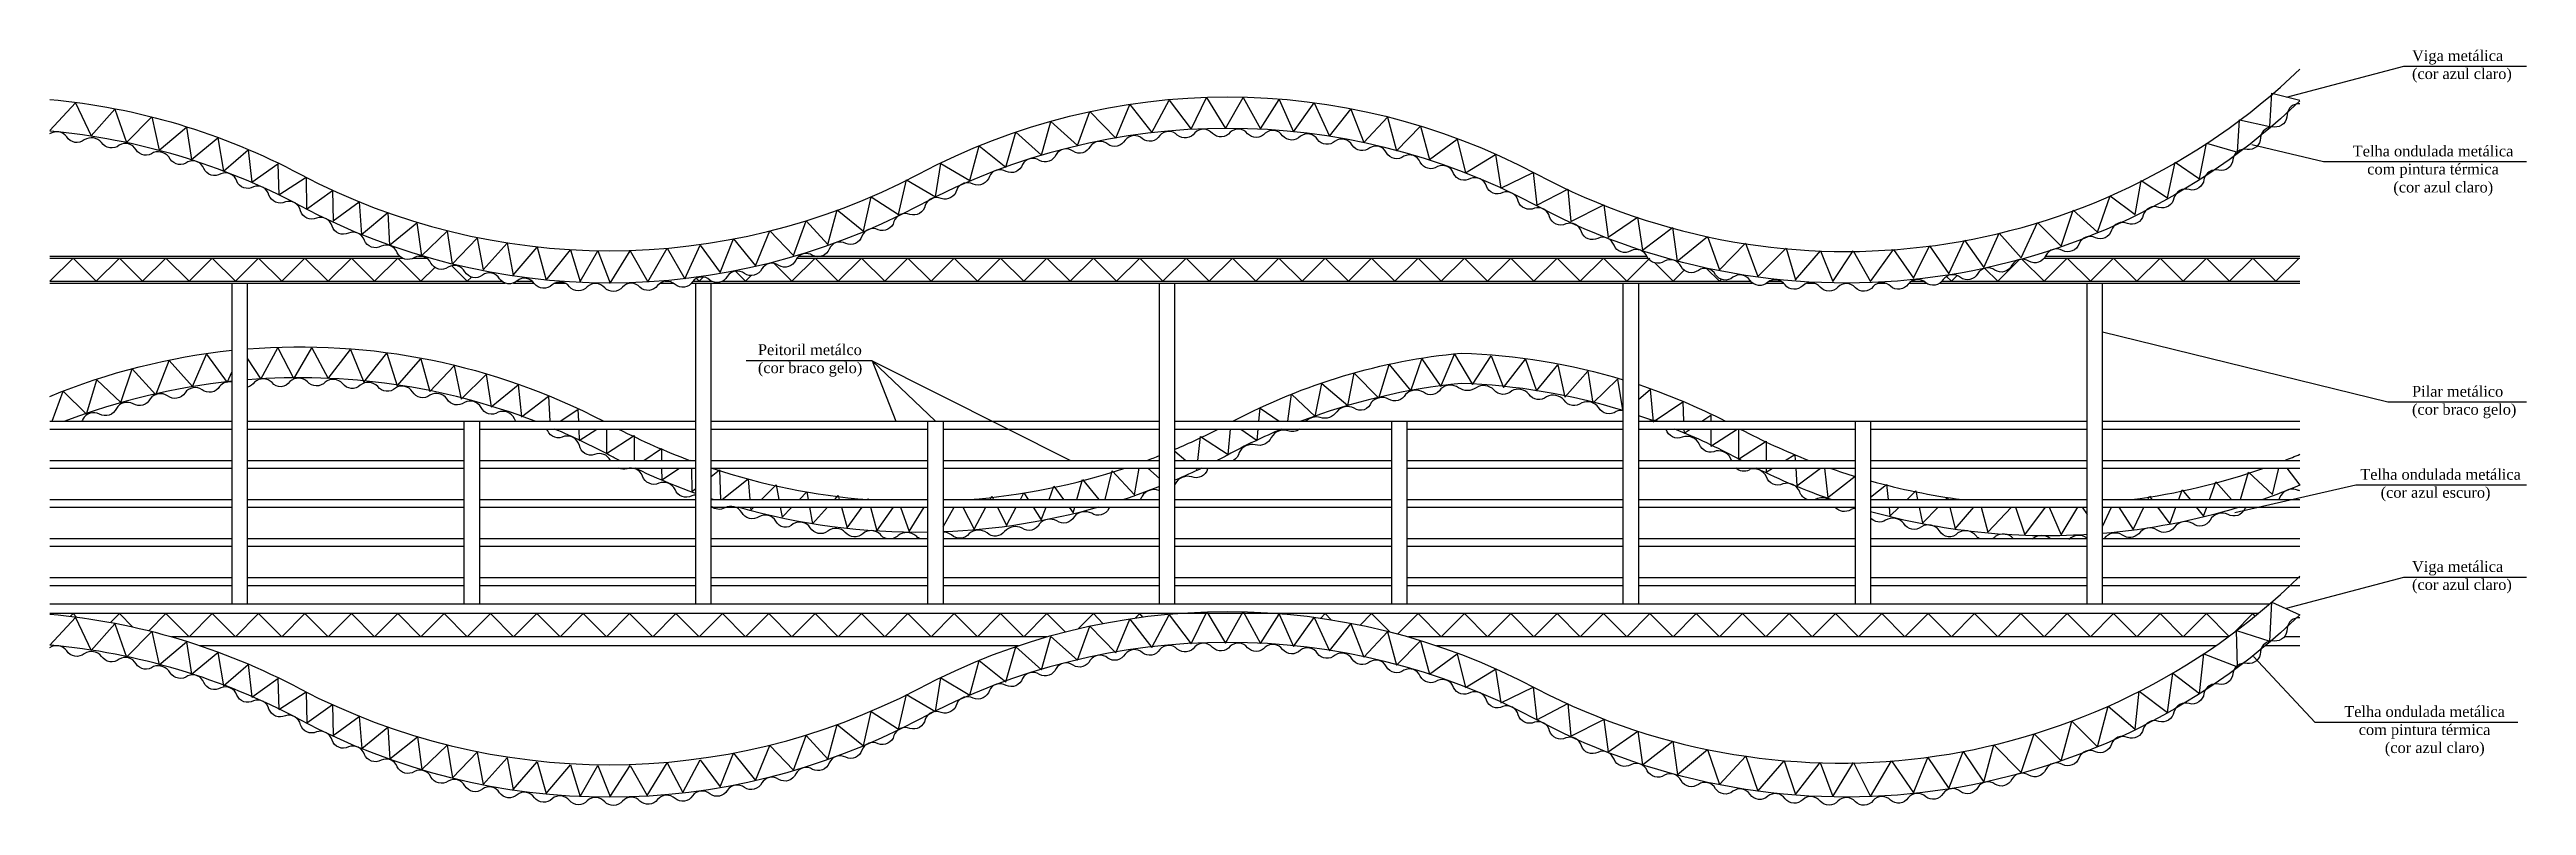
# Model space of a CAD drawing. Header units: millimetres. Extents: x 462 to 740, y -508 to -73.
# Drawn here: x 555.48 to 571.51, y -116.24 to -111.36 of the extents above; entities that cross this region are included whole.
import ezdxf

# ---------------------------------------------------------------- set-up
doc = ezdxf.new("R2010")
doc.units = ezdxf.units.MM
doc.header["$LTSCALE"] = 0.1
for name, color, linetype in [('Parede alta', 5, 'Continuous'), ('PENA-01', 1, 'Continuous'), ('Texto', 2, 'Continuous')]:
    doc.layers.add(name, color=color, linetype=linetype)

msp = doc.modelspace()

# ---------------------------------------------------------------- texts
at = {"layer": 'Texto', "char_height": 0.07}
for s, insert, width, attachment_point in [('{\\fTimes New Roman|b0|i0|c0|p18;Viga metálica\\P(cor azul claro)}', (570.767, -111.36), 0.9614, 1), ('{\\fTimes New Roman|b0|i0|c0|p18;Telha ondulada metálica\\Pcom pintura térmica\\P     (cor azul claro)}', (570.903, -111.977), 1.3613, 2), ('{\\fTimes New Roman|b0|i0|c0|p18;Peitoril metálco\\P(cor braco gelo)}', (560.067, -113.262), 0.9614, 1), ('{\\fTimes New Roman|b0|i0|c0|p18;Pilar metálico\\P(cor braco gelo)}', (570.767, -113.531), 0.9614, 1), ('{\\fTimes New Roman|b0|i0|c0|p18;Telha ondulada metálica\\P     (cor azul escuro)}', (570.432, -114.068), 1.3613, 1), ('{\\fTimes New Roman|b0|i0|c0|p18;Viga metálica\\P(cor azul claro)}', (570.767, -114.664), 0.9614, 1), ('{\\fTimes New Roman|b0|i0|c0|p18;Telha ondulada metálica\\Pcom pintura térmica\\P     (cor azul claro)}', (570.848, -115.602), 1.3613, 2)]:
    msp.add_mtext(s, dxfattribs=dict(at, insert=insert, width=width, attachment_point=attachment_point))

# ---------------------------------------------------------------- linework, layer by layer
at = {"layer": 'Parede alta'}
for p, q in [((555.487, -114.94), (569.848, -114.94)), ((569.771, -115.004), (555.487, -115.004))]:
    msp.add_line(p, q, dxfattribs=at)
for points in [[(555.487, -111.679, -0.100358), (557.105, -112.162, 0.247522), (561.105, -112.162, -0.25), (565.105, -112.162, 0.323923), (570.042, -111.483)], [(570.041, -111.707, 0.413863), (569.959, -111.777, -0.450962), (569.876, -111.857, 0.440822), (569.787, -111.927, -0.450962), (569.7, -112.002, 0.440822), (569.608, -112.067, -0.450962), (569.517, -112.137, 0.440822), (569.421, -112.197, -0.450962), (569.326, -112.262, 0.440822), (569.227, -112.317, -0.450962), (569.13, -112.377, 0.440822), (569.028, -112.427, -0.450962), (568.927, -112.481, 0.440822), (568.822, -112.525, -0.450962), (568.719, -112.574, 0.440822), (568.613, -112.612, -0.450962), (568.506, -112.656, 0.440822), (568.398, -112.688, -0.450962), (568.289, -112.725, 0.440822), (568.179, -112.751, -0.450962), (568.069, -112.783, 0.440822), (567.958, -112.805, -0.450962), (567.846, -112.83, 0.440822), (567.734, -112.844, -0.450962), (567.621, -112.864, 0.440822), (567.508, -112.873, -0.450962), (567.394, -112.887, 0.440822), (567.281, -112.889, -0.450962), (567.166, -112.896, 0.440822), (567.053, -112.892, -0.450962), (566.939, -112.893, 0.440822), (566.826, -112.883, -0.450962), (566.711, -112.878, 0.440822), (566.6, -112.861, -0.450962), (566.485, -112.85, 0.440822), (566.374, -112.829, -0.450962), (566.261, -112.812, 0.440822), (566.151, -112.784, -0.450962), (566.039, -112.76, 0.440822), (565.931, -112.725, -0.450962), (565.82, -112.697, 0.440822), (565.714, -112.658, -0.450962), (565.605, -112.622, 0.440822), (565.501, -112.577, -0.450962), (565.394, -112.535, 0.440822), (565.293, -112.484, -0.450962), (565.188, -112.438, 0.440822), (565.09, -112.382, -0.450962), (564.985, -112.336, 0.440822), (564.886, -112.28, -0.450962), (564.779, -112.24, 0.440822), (564.677, -112.19, -0.450962), (564.567, -112.157, 0.440822), (564.463, -112.113, -0.450962), (564.352, -112.085, 0.440822), (564.246, -112.046, -0.450962), (564.133, -112.024, 0.440822), (564.025, -111.991, -0.450962), (563.911, -111.975, 0.440822), (563.801, -111.948, -0.450962), (563.687, -111.938, 0.440822), (563.576, -111.917, -0.450962), (563.461, -111.913, 0.440822), (563.349, -111.897, -0.450962), (563.234, -111.9, 0.440822), (563.122, -111.891, -0.450962), (563.007, -111.898, 0.440822), (562.894, -111.894, -0.450962), (562.78, -111.909, 0.440822), (562.667, -111.912, -0.450962), (562.554, -111.933, 0.440822), (562.442, -111.942, -0.450962), (562.33, -111.968, 0.440822), (562.217, -111.982, -0.450962), (562.107, -112.014, 0.440822), (561.996, -112.035, -0.450962), (561.888, -112.073, 0.440822), (561.778, -112.1, -0.450962), (561.672, -112.144, 0.440822), (561.564, -112.177, -0.450962), (561.46, -112.226, 0.440822), (561.353, -112.263, -0.450962), (561.253, -112.319, 0.440822), (561.149, -112.364, -0.450962), (561.05, -112.422, 0.440822), (560.947, -112.469, -0.450962), (560.845, -112.521, 0.440822), (560.74, -112.563, -0.450962), (560.635, -112.61, 0.440822), (560.528, -112.646, -0.450962), (560.421, -112.687, 0.440822), (560.312, -112.717, -0.450962), (560.202, -112.752, 0.440822), (560.092, -112.775, -0.450962), (559.981, -112.805, 0.440822), (559.869, -112.823, -0.450962), (559.757, -112.847, 0.440822), (559.644, -112.858, -0.450962), (559.531, -112.876, 0.440822), (559.418, -112.882, -0.450962), (559.304, -112.893, 0.440822), (559.191, -112.892, -0.450962), (559.076, -112.897, 0.440822), (558.963, -112.891, -0.450962), (558.848, -112.89, 0.440822), (558.736, -112.878, -0.450962), (558.621, -112.87, 0.440822), (558.51, -112.851, -0.450962), (558.396, -112.838, 0.440822), (558.285, -112.815, -0.450962), (558.172, -112.794, 0.440822), (558.063, -112.763, -0.450962), (557.952, -112.738, 0.440822), (557.845, -112.701, -0.450962), (557.734, -112.67, 0.440822), (557.629, -112.628, -0.450962), (557.521, -112.59, 0.440822), (557.418, -112.543, -0.450962), (557.312, -112.499, 0.440822), (557.212, -112.446, -0.450962), (557.108, -112.398, 0.440822), (557.01, -112.341, -0.450962), (556.904, -112.297, 0.440822), (556.804, -112.244, -0.450962), (556.696, -112.207, 0.440822), (556.593, -112.16, -0.450962), (556.483, -112.126, 0.440822), (556.379, -112.082, -0.450962), (556.266, -112.064, 0.35833), (556.157, -112.022, -0.450962), (556.044, -112.004, 0.440822), (555.935, -111.975, -0.450962), (555.821, -111.957, 0.379396), (555.709, -111.94, -0.450962), (555.596, -111.921, 0.402849), (555.485, -111.902)], [(570.042, -111.688, -0.323923), (565.105, -112.366, 0.25), (561.105, -112.366, -0.25), (557.105, -112.366, 0.100358), (555.487, -111.884, 0.005463)], [(555.487, -115.007, -0.100358), (557.105, -115.49, 0.245502), (561.105, -115.49, -0.25), (565.105, -115.49, 0.323465), (570.042, -114.762)], [(570.041, -115.031, 0.413863), (569.959, -115.101, -0.450962), (569.876, -115.181, 0.440822), (569.787, -115.251, -0.450962), (569.7, -115.326, 0.440822), (569.608, -115.391, -0.450962), (569.517, -115.461, 0.440822), (569.421, -115.521, -0.450962), (569.326, -115.586, 0.440822), (569.227, -115.64, -0.450962), (569.13, -115.701, 0.440822), (569.028, -115.751, -0.450962), (568.927, -115.805, 0.440822), (568.822, -115.848, -0.450962), (568.719, -115.898, 0.440822), (568.613, -115.936, -0.450962), (568.506, -115.98, 0.440822), (568.398, -116.012, -0.450962), (568.289, -116.049, 0.440822), (568.179, -116.075, -0.450962), (568.069, -116.107, 0.440822), (567.958, -116.128, -0.450962), (567.846, -116.154, 0.440822), (567.734, -116.167, -0.450962), (567.621, -116.188, 0.440822), (567.508, -116.196, -0.450962), (567.394, -116.21, 0.440822), (567.281, -116.213, -0.450962), (567.166, -116.22, 0.440822), (567.053, -116.216, -0.450962), (566.939, -116.217, 0.440822), (566.826, -116.207, -0.450962), (566.711, -116.201, 0.440822), (566.6, -116.185, -0.450962), (566.485, -116.174, 0.440822), (566.374, -116.153, -0.450962), (566.261, -116.136, 0.440822), (566.151, -116.108, -0.450962), (566.039, -116.084, 0.440822), (565.931, -116.049, -0.450962), (565.82, -116.02, 0.440822), (565.714, -115.981, -0.450962), (565.605, -115.946, 0.440822), (565.501, -115.901, -0.450962), (565.394, -115.859, 0.440822), (565.293, -115.808, -0.450962), (565.188, -115.761, 0.440822), (565.09, -115.706, -0.450962), (564.985, -115.659, 0.440822), (564.886, -115.604, -0.450962), (564.779, -115.564, 0.440822), (564.677, -115.514, -0.450962), (564.567, -115.481, 0.440822), (564.463, -115.437, -0.450962), (564.352, -115.409, 0.440822), (564.246, -115.37, -0.450962), (564.133, -115.348, 0.440822), (564.025, -115.315, -0.450962), (563.911, -115.299, 0.440822), (563.801, -115.272, -0.450962), (563.687, -115.262, 0.440822), (563.576, -115.24, -0.450962), (563.461, -115.236, 0.440822), (563.349, -115.221, -0.450962), (563.234, -115.224, 0.440822), (563.122, -115.215, -0.450962), (563.007, -115.222, 0.440822), (562.894, -115.218, -0.450962), (562.78, -115.233, 0.440822), (562.667, -115.236, -0.450962), (562.554, -115.257, 0.440822), (562.442, -115.266, -0.450962), (562.33, -115.291, 0.440822), (562.217, -115.305, -0.450962), (562.107, -115.338, 0.440822), (561.996, -115.359, -0.450962), (561.888, -115.397, 0.440822), (561.778, -115.424, -0.450962), (561.672, -115.468, 0.440822), (561.564, -115.501, -0.450962), (561.46, -115.55, 0.440822), (561.353, -115.587, -0.450962), (561.253, -115.643, 0.440822), (561.149, -115.688, -0.450962), (561.05, -115.746, 0.440822), (560.947, -115.793, -0.450962), (560.845, -115.845, 0.440822), (560.74, -115.886, -0.450962), (560.635, -115.933, 0.440822), (560.528, -115.969, -0.450962), (560.421, -116.011, 0.440822), (560.312, -116.04, -0.450962), (560.202, -116.076, 0.440822), (560.092, -116.099, -0.450962), (559.981, -116.129, 0.440822), (559.869, -116.147, -0.450962), (559.757, -116.17, 0.440822), (559.644, -116.182, -0.450962), (559.531, -116.2, 0.440822), (559.418, -116.206, -0.450962), (559.304, -116.216, 0.440822), (559.191, -116.216, -0.450962), (559.076, -116.221, 0.440822), (558.963, -116.214, -0.450962), (558.848, -116.213, 0.440822), (558.736, -116.201, -0.450962), (558.621, -116.194, 0.440822), (558.51, -116.175, -0.450962), (558.396, -116.162, 0.440822), (558.285, -116.139, -0.450962), (558.172, -116.118, 0.440822), (558.063, -116.087, -0.450962), (557.952, -116.061, 0.440822), (557.845, -116.025, -0.450962), (557.734, -115.994, 0.440822), (557.629, -115.952, -0.450962), (557.521, -115.914, 0.440822), (557.418, -115.866, -0.450962), (557.312, -115.823, 0.440822), (557.212, -115.769, -0.450962), (557.108, -115.722, 0.440822), (557.01, -115.664, -0.450962), (556.904, -115.621, 0.440822), (556.804, -115.567, -0.450962), (556.696, -115.531, 0.440822), (556.593, -115.484, -0.450962), (556.483, -115.45, 0.440822), (556.379, -115.406, -0.450962), (556.266, -115.387, 0.35833), (556.157, -115.346, -0.450962), (556.044, -115.328, 0.440822), (555.935, -115.299, -0.450962), (555.821, -115.28, 0.379396), (555.709, -115.263, -0.450962), (555.596, -115.245, 0.402849), (555.485, -115.225)], [(570.042, -115.012, -0.323923), (565.105, -115.69, 0.25), (561.105, -115.69, -0.250651), (557.105, -115.69, 0.100358), (555.487, -115.207, 0.005463)]]:
    msp.add_lwpolyline(points, format="xyb", dxfattribs=at)
for points in [[(558.917, -112.857), (559.031, -112.658), (559.111, -112.866), (559.24, -112.658), (559.354, -112.858), (559.481, -112.641), (559.595, -112.838), (559.694, -112.621), (559.823, -112.797), (559.91, -112.579), (560.052, -112.755), (560.144, -112.529), (560.297, -112.687), (560.38, -112.464), (560.519, -112.617), (560.579, -112.392), (560.751, -112.531), (560.799, -112.309), (560.977, -112.423), (561.029, -112.198), (561.216, -112.309), (561.251, -112.092), (561.438, -112.203), (561.498, -111.978), (561.671, -112.116), (561.736, -111.89), (561.902, -112.039), (561.962, -111.822), (562.134, -111.977), (562.215, -111.757), (562.382, -111.929), (562.472, -111.711), (562.616, -111.893), (562.728, -111.684), (562.87, -111.871), (562.968, -111.666), (563.091, -111.867), (563.207, -111.666), (563.318, -111.869), (563.439, -111.678), (563.532, -111.888), (563.665, -111.7), (563.764, -111.916), (563.903, -111.742), (563.986, -111.958), (564.14, -111.794), (564.197, -112.01), (564.354, -111.851), (564.412, -112.068), (564.59, -111.936), (564.644, -112.153), (564.839, -112.035), (564.872, -112.252), (565.083, -112.151), (565.106, -112.362), (565.307, -112.258), (565.325, -112.467), (565.54, -112.361), (565.568, -112.57), (565.756, -112.44), (565.79, -112.653), (565.984, -112.506), (566.014, -112.724), (566.21, -112.565), (566.288, -112.78), (566.456, -112.608), (566.535, -112.823), (566.719, -112.64), (566.779, -112.845), (566.94, -112.658), (567.02, -112.857), (567.153, -112.658), (567.263, -112.857), (567.412, -112.648), (567.543, -112.835), (567.645, -112.626), (567.77, -112.807), (567.872, -112.588), (567.997, -112.765), (568.096, -112.543), (568.238, -112.703), (568.344, -112.474), (568.497, -112.627), (568.575, -112.395), (568.733, -112.537), (568.814, -112.301), (568.977, -112.423), (569.016, -112.203), (569.185, -112.315), (569.234, -112.084), (569.393, -112.192), (569.438, -111.961), (569.639, -112.019), (569.651, -111.811), (569.847, -111.853), (569.861, -111.639), (570.042, -111.683)], [(555.487, -111.879), (555.653, -111.701), (555.753, -111.914), (555.907, -111.742), (555.982, -111.958), (556.146, -111.792), (556.194, -112.006), (556.371, -111.858), (556.402, -112.067), (556.574, -111.926), (556.61, -112.143), (556.769, -112.004), (556.794, -112.214), (556.962, -112.095), (556.967, -112.296), (557.144, -112.182), (557.147, -112.388), (557.315, -112.267), (557.32, -112.463), (557.488, -112.341), (557.502, -112.552), (557.672, -112.409), (557.684, -112.622), (557.861, -112.476), (557.891, -112.689), (558.056, -112.53), (558.089, -112.743), (558.25, -112.575), (558.29, -112.78), (558.446, -112.609), (558.484, -112.814), (558.639, -112.634), (558.697, -112.847), (558.855, -112.652), (558.917, -112.857)], [(555.487, -115.207), (555.653, -115.029), (555.753, -115.243), (555.907, -115.07), (555.982, -115.286), (556.146, -115.12), (556.194, -115.334), (556.371, -115.186), (556.402, -115.396), (556.574, -115.255), (556.61, -115.471), (556.769, -115.332), (556.794, -115.543), (556.962, -115.423), (556.967, -115.624), (557.144, -115.51), (557.15, -115.711), (557.315, -115.591), (557.32, -115.792), (557.488, -115.669), (557.504, -115.876), (557.672, -115.737), (557.687, -115.942), (557.864, -115.801), (557.893, -116.011), (558.056, -115.854), (558.091, -116.065), (558.25, -115.9), (558.29, -116.108), (558.446, -115.937), (558.484, -116.142), (558.639, -115.962), (558.698, -116.166), (558.855, -115.981), (558.917, -116.186)], [(558.917, -116.186), (559.031, -115.986), (559.111, -116.186), (559.24, -115.986), (559.351, -116.181), (559.481, -115.969), (559.582, -116.16), (559.694, -115.95), (559.823, -116.125), (559.91, -115.907), (560.052, -116.083), (560.144, -115.857), (560.297, -116.016), (560.38, -115.792), (560.519, -115.945), (560.579, -115.72), (560.751, -115.859), (560.799, -115.637), (560.977, -115.751), (561.029, -115.526), (561.216, -115.637), (561.251, -115.42), (561.438, -115.531), (561.498, -115.306), (561.671, -115.444), (561.736, -115.218), (561.902, -115.367), (561.962, -115.151), (562.134, -115.305), (562.215, -115.085), (562.382, -115.257), (562.472, -115.039), (562.616, -115.222), (562.728, -115.012), (562.87, -115.199), (562.97, -114.992), (563.091, -115.195), (563.206, -114.991), (563.318, -115.198), (563.439, -115.007), (563.532, -115.216), (563.665, -115.028), (563.764, -115.244), (563.903, -115.07), (563.986, -115.286), (564.14, -115.122), (564.197, -115.338), (564.354, -115.18), (564.412, -115.396), (564.59, -115.264), (564.644, -115.482), (564.839, -115.364), (564.872, -115.58), (565.083, -115.48), (565.106, -115.69), (565.307, -115.586), (565.325, -115.796), (565.54, -115.689), (565.568, -115.898), (565.758, -115.763), (565.79, -115.982), (565.986, -115.829), (566.016, -116.045), (566.21, -115.882), (566.288, -116.108), (566.458, -115.926), (566.535, -116.152), (566.706, -115.955), (566.779, -116.173), (566.939, -115.966), (567.02, -116.186), (567.155, -115.967), (567.263, -116.186), (567.399, -115.956), (567.543, -116.163), (567.634, -115.934), (567.77, -116.135), (567.863, -115.896), (567.997, -116.093), (568.061, -115.852), (568.238, -116.031), (568.323, -115.781), (568.497, -115.955), (568.566, -115.699), (568.733, -115.865), (568.802, -115.602), (568.977, -115.751), (569.003, -115.506), (569.185, -115.644), (569.22, -115.388), (569.393, -115.52), (569.42, -115.263), (569.639, -115.347), (569.632, -115.114), (569.847, -115.181), (569.861, -114.93), (570.042, -115.012)]]:
    msp.add_lwpolyline(points, dxfattribs=at)
at = {"layer": 'PENA-01', "color": 6}
for p, q in [((570.711, -111.466), (569.952, -111.667)), ((571.507, -111.466), (570.711, -111.466)), ((570.195, -112.083), (569.731, -111.973)), ((571.507, -112.083), (570.195, -112.083)), ((570.611, -113.637), (568.765, -113.184)), ((560.807, -113.368), (559.991, -113.368)), ((560.807, -113.368), (560.959, -113.76)), ((560.807, -113.368), (561.215, -113.76)), ((560.807, -113.368), (562.089, -114.013)), ((571.507, -113.637), (570.611, -113.637)), ((570.404, -114.174), (569.621, -114.351)), ((571.507, -114.174), (570.404, -114.174)), ((570.711, -114.77), (569.952, -114.971)), ((571.507, -114.77), (570.711, -114.77)), ((570.14, -115.708), (569.742, -115.281)), ((571.452, -115.708), (570.14, -115.708))]:
    msp.add_line(p, q, dxfattribs=at)
at = {"layer": 'PENA-01'}
for p, q in [((555.487, -112.692), (557.751, -112.692)), ((555.487, -112.704), (557.767, -112.704)), ((555.487, -112.854), (555.637, -112.704)), ((555.787, -112.854), (555.637, -112.704)), ((555.787, -112.854), (555.937, -112.704)), ((556.087, -112.854), (555.937, -112.704)), ((556.087, -112.854), (556.237, -112.704)), ((556.387, -112.854), (556.237, -112.704)), ((556.387, -112.854), (556.537, -112.704)), ((556.687, -112.854), (556.537, -112.704)), ((556.687, -112.854), (556.837, -112.704)), ((556.987, -112.854), (556.837, -112.704)), ((556.987, -112.854), (557.137, -112.704)), ((557.287, -112.854), (557.137, -112.704)), ((557.287, -112.854), (557.437, -112.704)), ((557.587, -112.854), (557.437, -112.704)), ((557.587, -112.854), (557.737, -112.704)), ((557.887, -112.854), (557.737, -112.704)), ((557.839, -112.704), (557.924, -112.704)), ((557.871, -112.692), (557.902, -112.692)), ((557.887, -112.854), (557.976, -112.765)), ((558.187, -112.854), (558.086, -112.754)), ((559.987, -112.854), (559.92, -112.788)), ((560.287, -112.854), (560.164, -112.732)), ((560.287, -112.854), (560.437, -112.704)), ((560.32, -112.704), (565.825, -112.704)), ((560.331, -112.692), (565.818, -112.692)), ((560.587, -112.854), (560.437, -112.704)), ((560.587, -112.854), (560.737, -112.704)), ((560.887, -112.854), (560.737, -112.704)), ((560.887, -112.854), (561.037, -112.704)), ((561.187, -112.854), (561.037, -112.704)), ((561.187, -112.854), (561.337, -112.704)), ((561.487, -112.854), (561.337, -112.704)), ((561.487, -112.854), (561.637, -112.704)), ((561.787, -112.854), (561.637, -112.704)), ((561.787, -112.854), (561.937, -112.704)), ((562.087, -112.854), (561.937, -112.704)), ((562.087, -112.854), (562.237, -112.704)), ((562.387, -112.854), (562.237, -112.704)), ((562.387, -112.854), (562.537, -112.704)), ((562.687, -112.854), (562.537, -112.704)), ((562.687, -112.854), (562.837, -112.704)), ((562.987, -112.854), (562.837, -112.704)), ((562.987, -112.854), (563.137, -112.704)), ((563.287, -112.854), (563.137, -112.704)), ((563.287, -112.854), (563.437, -112.704)), ((563.587, -112.854), (563.437, -112.704)), ((563.587, -112.854), (563.737, -112.704)), ((563.887, -112.854), (563.737, -112.704)), ((563.887, -112.854), (564.037, -112.704)), ((564.187, -112.854), (564.037, -112.704)), ((564.187, -112.854), (564.337, -112.704)), ((564.487, -112.854), (564.337, -112.704)), ((564.487, -112.854), (564.637, -112.704)), ((564.787, -112.854), (564.637, -112.704)), ((564.787, -112.854), (564.937, -112.704)), ((565.087, -112.854), (564.937, -112.704)), ((565.087, -112.854), (565.237, -112.704)), ((565.387, -112.854), (565.237, -112.704)), ((565.387, -112.854), (565.537, -112.704)), ((565.687, -112.854), (565.537, -112.704)), ((565.687, -112.854), (565.837, -112.704)), ((565.987, -112.854), (565.868, -112.736)), ((565.987, -112.854), (566.058, -112.783)), ((566.287, -112.854), (566.204, -112.772)), ((568.087, -112.854), (568.003, -112.771)), ((568.087, -112.854), (568.227, -112.714)), ((568.387, -112.854), (568.244, -112.712)), ((568.387, -112.854), (568.537, -112.704)), ((568.389, -112.704), (570.042, -112.704)), ((568.396, -112.692), (570.042, -112.692)), ((568.687, -112.854), (568.537, -112.704)), ((568.687, -112.854), (568.837, -112.704)), ((568.987, -112.854), (568.837, -112.704)), ((568.987, -112.854), (569.137, -112.704)), ((569.287, -112.854), (569.137, -112.704)), ((569.287, -112.854), (569.437, -112.704)), ((569.587, -112.854), (569.437, -112.704)), ((569.587, -112.854), (569.737, -112.704)), ((569.887, -112.854), (569.737, -112.704)), ((569.887, -112.854), (570.037, -112.704)), ((555.487, -112.854), (558.411, -112.854)), ((555.487, -112.866), (558.432, -112.866)), ((556.665, -114.94), (556.665, -112.866)), ((556.765, -114.94), (556.765, -112.866)), ((558.187, -112.854), (558.214, -112.827)), ((558.485, -112.866), (558.619, -112.866)), ((558.506, -112.854), (558.608, -112.854)), ((558.753, -112.866), (558.821, -112.866)), ((558.787, -112.854), (558.787, -112.854)), ((558.787, -112.854), (558.787, -112.854)), ((559.435, -112.866), (559.519, -112.866)), ((559.468, -112.854), (559.486, -112.854)), ((559.639, -112.866), (566.501, -112.866)), ((559.648, -112.854), (559.77, -112.854)), ((559.665, -114.063), (559.665, -112.866)), ((559.687, -112.854), (559.669, -112.837)), ((559.687, -112.854), (559.713, -112.828)), ((559.765, -114.063), (559.765, -112.866)), ((559.836, -112.854), (566.488, -112.854)), ((559.987, -112.854), (560.023, -112.818)), ((562.665, -114.94), (562.665, -112.866)), ((562.765, -114.94), (562.765, -112.866)), ((565.665, -114.94), (565.665, -112.866)), ((565.765, -114.94), (565.765, -112.866)), ((566.287, -112.854), (566.299, -112.842)), ((566.593, -112.866), (566.702, -112.866)), ((566.609, -112.854), (566.687, -112.854)), ((566.856, -112.866), (566.9, -112.866)), ((567.316, -112.866), (567.361, -112.866)), ((567.513, -112.866), (567.624, -112.866)), ((567.528, -112.854), (567.608, -112.854)), ((567.713, -112.866), (570.042, -112.866)), ((567.726, -112.854), (570.042, -112.854)), ((567.787, -112.854), (567.755, -112.823)), ((567.787, -112.854), (567.824, -112.817)), ((568.665, -114.94), (568.665, -112.866)), ((568.765, -114.94), (568.765, -112.866)), ((555.487, -113.76), (556.665, -113.76)), ((556.765, -113.76), (559.665, -113.76)), ((558.165, -113.76), (558.165, -114.94)), ((558.265, -113.76), (558.265, -114.94)), ((559.765, -113.76), (562.665, -113.76)), ((561.165, -113.76), (561.165, -114.94)), ((561.265, -113.76), (561.265, -114.94)), ((562.765, -113.76), (565.665, -113.76)), ((564.165, -113.76), (564.165, -114.94)), ((564.265, -113.76), (564.265, -114.94)), ((565.765, -113.76), (568.665, -113.76)), ((567.165, -113.76), (567.165, -114.94)), ((567.265, -113.76), (567.265, -114.94)), ((568.765, -113.76), (570.042, -113.76)), ((555.487, -113.81), (556.665, -113.81)), ((556.765, -113.81), (558.165, -113.81)), ((558.265, -113.81), (559.665, -113.81)), ((559.765, -113.81), (561.165, -113.81)), ((561.265, -113.81), (562.665, -113.81)), ((562.765, -113.81), (564.165, -113.81)), ((564.265, -113.81), (565.665, -113.81)), ((565.765, -113.81), (567.165, -113.81)), ((567.265, -113.81), (568.665, -113.81)), ((568.765, -113.81), (570.042, -113.81)), ((555.487, -114.013), (556.665, -114.013)), ((555.487, -114.063), (556.665, -114.063)), ((556.765, -114.013), (558.165, -114.013)), ((556.765, -114.063), (558.165, -114.063)), ((558.265, -114.013), (559.665, -114.013)), ((558.265, -114.063), (559.665, -114.063)), ((559.665, -114.94), (559.665, -114.063)), ((559.765, -114.013), (561.165, -114.013)), ((559.765, -114.94), (559.765, -114.063)), ((559.765, -114.063), (561.165, -114.063)), ((561.265, -114.013), (562.665, -114.013)), ((561.265, -114.063), (562.665, -114.063)), ((562.765, -114.013), (564.165, -114.013)), ((562.765, -114.063), (564.165, -114.063)), ((564.265, -114.013), (565.665, -114.013)), ((564.265, -114.063), (565.665, -114.063)), ((565.765, -114.013), (567.165, -114.013)), ((565.765, -114.063), (567.165, -114.063)), ((567.265, -114.013), (568.665, -114.013)), ((567.265, -114.063), (568.665, -114.063)), ((568.765, -114.013), (570.042, -114.013)), ((568.765, -114.063), (570.042, -114.063)), ((555.487, -114.266), (556.665, -114.266)), ((555.487, -114.316), (556.665, -114.316)), ((556.765, -114.266), (558.165, -114.266)), ((556.765, -114.316), (558.165, -114.316)), ((558.265, -114.266), (559.665, -114.266)), ((558.265, -114.316), (559.665, -114.316)), ((559.765, -114.266), (561.165, -114.266)), ((559.765, -114.316), (561.165, -114.316)), ((561.265, -114.266), (562.665, -114.266)), ((561.265, -114.316), (562.665, -114.316)), ((562.765, -114.266), (564.165, -114.266)), ((562.765, -114.316), (564.165, -114.316)), ((564.265, -114.266), (565.665, -114.266)), ((564.265, -114.316), (565.665, -114.316)), ((565.765, -114.266), (567.165, -114.266)), ((565.765, -114.316), (567.165, -114.316)), ((567.265, -114.266), (568.665, -114.266)), ((567.265, -114.316), (568.665, -114.316)), ((568.765, -114.266), (570.042, -114.266)), ((568.765, -114.316), (570.042, -114.316)), ((555.487, -114.518), (556.665, -114.518)), ((556.765, -114.518), (558.165, -114.518)), ((558.265, -114.518), (559.665, -114.518)), ((559.765, -114.518), (561.165, -114.518)), ((561.265, -114.518), (562.665, -114.518)), ((562.765, -114.518), (564.165, -114.518)), ((564.265, -114.518), (565.665, -114.518)), ((565.765, -114.518), (567.165, -114.518)), ((567.265, -114.518), (568.665, -114.518)), ((568.765, -114.518), (570.042, -114.518)), ((555.487, -114.568), (556.665, -114.568)), ((556.765, -114.568), (558.165, -114.568)), ((558.265, -114.568), (559.665, -114.568)), ((559.765, -114.568), (561.165, -114.568)), ((561.265, -114.568), (562.665, -114.568)), ((562.765, -114.568), (564.165, -114.568)), ((564.265, -114.568), (565.665, -114.568)), ((565.765, -114.568), (567.165, -114.568)), ((567.265, -114.568), (568.665, -114.568)), ((568.765, -114.568), (570.042, -114.568)), ((555.487, -114.771), (556.665, -114.771)), ((555.487, -114.821), (556.665, -114.821)), ((556.765, -114.771), (558.165, -114.771)), ((556.765, -114.821), (558.165, -114.821)), ((558.265, -114.771), (559.665, -114.771)), ((558.265, -114.821), (559.665, -114.821)), ((559.765, -114.771), (561.165, -114.771)), ((559.765, -114.821), (561.165, -114.821)), ((561.265, -114.771), (562.665, -114.771)), ((561.265, -114.821), (562.665, -114.821)), ((562.765, -114.771), (564.165, -114.771)), ((562.765, -114.821), (564.165, -114.821)), ((564.265, -114.771), (565.665, -114.771)), ((564.265, -114.821), (565.665, -114.821)), ((565.765, -114.771), (567.165, -114.771)), ((565.765, -114.821), (567.165, -114.821)), ((567.265, -114.771), (568.665, -114.771)), ((567.265, -114.821), (568.665, -114.821)), ((568.765, -114.771), (570.042, -114.771)), ((568.765, -114.821), (570.042, -114.821)), ((555.62, -115.021), (555.637, -115.004)), ((555.658, -115.026), (555.637, -115.004)), ((555.88, -115.061), (555.937, -115.004)), ((556.022, -115.09), (555.937, -115.004)), ((556.126, -115.115), (556.237, -115.004)), ((556.387, -115.154), (556.237, -115.004)), ((556.387, -115.154), (556.537, -115.004)), ((556.687, -115.154), (556.537, -115.004)), ((556.687, -115.154), (556.837, -115.004)), ((556.987, -115.154), (556.837, -115.004)), ((556.987, -115.154), (557.137, -115.004)), ((557.287, -115.154), (557.137, -115.004)), ((557.287, -115.154), (557.437, -115.004)), ((557.587, -115.154), (557.437, -115.004)), ((557.587, -115.154), (557.737, -115.004)), ((557.887, -115.154), (557.737, -115.004)), ((557.887, -115.154), (558.037, -115.004)), ((558.187, -115.154), (558.037, -115.004)), ((558.187, -115.154), (558.337, -115.004)), ((558.487, -115.154), (558.337, -115.004)), ((558.487, -115.154), (558.637, -115.004)), ((558.787, -115.154), (558.637, -115.004)), ((558.787, -115.154), (558.937, -115.004)), ((559.087, -115.154), (558.937, -115.004)), ((559.087, -115.154), (559.237, -115.004)), ((559.387, -115.154), (559.237, -115.004)), ((559.387, -115.154), (559.537, -115.004)), ((559.687, -115.154), (559.537, -115.004)), ((559.687, -115.154), (559.837, -115.004)), ((559.987, -115.154), (559.837, -115.004)), ((559.987, -115.154), (560.137, -115.004)), ((560.287, -115.154), (560.137, -115.004)), ((560.287, -115.154), (560.437, -115.004)), ((560.587, -115.154), (560.437, -115.004)), ((560.587, -115.154), (560.737, -115.004)), ((560.887, -115.154), (560.737, -115.004)), ((560.887, -115.154), (561.037, -115.004)), ((561.187, -115.154), (561.037, -115.004)), ((561.187, -115.154), (561.337, -115.004)), ((561.487, -115.154), (561.337, -115.004)), ((561.487, -115.154), (561.637, -115.004)), ((561.787, -115.154), (561.637, -115.004)), ((561.787, -115.154), (561.937, -115.004)), ((562.054, -115.122), (561.937, -115.004)), ((562.14, -115.101), (562.237, -115.004)), ((562.299, -115.067), (562.237, -115.004)), ((562.509, -115.032), (562.537, -115.004)), ((562.558, -115.026), (562.537, -115.004)), ((563.708, -115.033), (563.737, -115.004)), ((563.775, -115.043), (563.737, -115.004)), ((563.963, -115.078), (564.037, -115.004)), ((564.154, -115.121), (564.037, -115.004)), ((564.206, -115.135), (564.337, -115.004)), ((564.487, -115.154), (564.337, -115.004)), ((564.487, -115.154), (564.637, -115.004)), ((564.787, -115.154), (564.637, -115.004)), ((564.787, -115.154), (564.937, -115.004)), ((565.087, -115.154), (564.937, -115.004)), ((565.087, -115.154), (565.237, -115.004)), ((565.387, -115.154), (565.237, -115.004)), ((565.387, -115.154), (565.537, -115.004)), ((565.687, -115.154), (565.537, -115.004)), ((565.687, -115.154), (565.837, -115.004)), ((565.987, -115.154), (565.837, -115.004)), ((565.987, -115.154), (566.137, -115.004)), ((566.287, -115.154), (566.137, -115.004)), ((566.287, -115.154), (566.437, -115.004)), ((566.587, -115.154), (566.437, -115.004)), ((566.587, -115.154), (566.737, -115.004)), ((566.887, -115.154), (566.737, -115.004)), ((566.887, -115.154), (567.037, -115.004)), ((567.187, -115.154), (567.037, -115.004)), ((567.187, -115.154), (567.337, -115.004)), ((567.487, -115.154), (567.337, -115.004)), ((567.487, -115.154), (567.637, -115.004)), ((567.787, -115.154), (567.637, -115.004)), ((567.787, -115.154), (567.937, -115.004)), ((568.087, -115.154), (567.937, -115.004)), ((568.087, -115.154), (568.237, -115.004)), ((568.387, -115.154), (568.237, -115.004)), ((568.387, -115.154), (568.537, -115.004)), ((568.687, -115.154), (568.537, -115.004)), ((568.687, -115.154), (568.837, -115.004)), ((568.987, -115.154), (568.837, -115.004)), ((568.987, -115.154), (569.137, -115.004)), ((569.287, -115.154), (569.137, -115.004)), ((569.287, -115.154), (569.437, -115.004)), ((569.582, -115.15), (569.437, -115.004)), ((569.614, -115.127), (569.737, -115.004)), ((569.752, -115.02), (569.737, -115.004)), ((561.935, -115.154), (556.275, -115.154)), ((569.577, -115.154), (564.275, -115.154)), ((569.887, -115.154), (569.886, -115.154)), ((570.042, -115.154), (569.94, -115.154)), ((556.457, -115.211), (561.753, -115.211)), ((564.457, -115.211), (569.497, -115.211)), ((569.819, -115.211), (570.042, -115.211))]:
    msp.add_line(p, q, dxfattribs=at)
for points in [[(556.765, -113.292, -0.141182), (559.071, -113.76, -0.141182)], [(555.487, -113.599, -0.071835), (556.665, -113.301, -0.071835)], [(563.139, -113.76, -0.098967), (564.616, -113.319)], [(564.616, -113.319, -0.066451), (565.665, -113.491, -0.066451)], [(556.665, -113.501, 0.065683), (555.583, -113.76, 0.065683)], [(556.361, -113.576, -0.450962), (556.248, -113.596, 0.402849), (556.136, -113.614)], [(556.585, -113.535, -0.450962), (556.472, -113.556, 0.402849), (556.361, -113.576)], [(556.665, -113.507, 0.278775), (556.585, -113.535)], [(558.627, -113.76, 0.112077), (556.765, -113.492)], [(556.811, -113.507, -0.190448), (556.765, -113.539, -0.190448)], [(557.04, -113.503, -0.509873), (556.924, -113.51, 0.402849), (556.811, -113.507)], [(557.268, -113.506, -0.450962), (557.153, -113.505, 0.402849), (557.04, -113.503)], [(557.495, -113.527, -0.450962), (557.381, -113.517, 0.402849), (557.268, -113.506)], [(557.722, -113.545, -0.450962), (557.608, -113.536, 0.402849), (557.495, -113.527)], [(557.945, -113.592, -0.450962), (557.833, -113.569, 0.402849), (557.722, -113.545)], [(558.168, -113.639, -0.450962), (558.056, -113.616, 0.402849), (557.945, -113.592)], [(564.616, -113.515, 0.06662), (563.58, -113.76, 0.06662)], [(564.257, -113.586, -0.450962), (564.147, -113.616, 0.347667), (564.034, -113.639)], [(564.485, -113.55, -0.450962), (564.372, -113.572, 0.347667), (564.257, -113.586)], [(564.713, -113.543, -0.321544), (564.6, -113.543, 0.347667), (564.485, -113.55)], [(565.665, -113.691, 0.065511), (564.616, -113.515)], [(564.943, -113.563, -0.450962), (564.828, -113.557, 0.347667), (564.713, -113.543)], [(565.169, -113.601, -0.450962), (565.055, -113.586, 0.347667), (564.943, -113.563)], [(565.396, -113.64, -0.450962), (565.282, -113.624, 0.347667), (565.169, -113.601)], [(565.765, -113.523, -0.038087), (566.327, -113.76, -0.038087)], [(555.7, -113.747, -0.049804), (555.693, -113.76, -0.049804)], [(555.917, -113.677, -0.450962), (555.808, -113.713, 0.402849), (555.7, -113.747)], [(556.136, -113.614, -0.450962), (556.026, -113.647, 0.402849), (555.917, -113.677)], [(558.387, -113.702, -0.450962), (558.277, -113.671, 0.402849), (558.168, -113.639)], [(558.501, -113.76, -0.060734), (558.492, -113.744, 0.402849), (558.387, -113.702)], [(563.811, -113.698, -0.346464), (563.705, -113.736, 0.279043), (563.612, -113.76, 0.279043)], [(564.034, -113.639, -0.50646), (563.924, -113.675, 0.347667), (563.811, -113.698)], [(565.619, -113.696, -0.450962), (565.506, -113.672, 0.347667), (565.396, -113.64)], [(565.665, -113.69, 0.126937), (565.619, -113.696)], [(565.869, -113.76, 0.006794), (565.765, -113.724)], [(565.765, -113.76, -0.002335), (565.765, -113.76)], [(565.843, -113.756, -0.02852), (565.835, -113.76, -0.02852)], [(565.888, -113.76, 0.124866), (565.843, -113.756)], [(558.816, -113.857, -0.450962), (558.707, -113.821, 0.04084), (558.7, -113.81, 0.04084)], [(559.171, -114.013, -0.004391), (559.105, -113.978, 0.023049), (558.751, -113.81)], [(559.01, -113.975, -0.450962), (558.912, -113.916, 0.402849), (558.816, -113.857)], [(559.166, -113.81, 0.029633), (559.627, -114.013, 0.029633)], [(562.765, -113.941, 0.018174), (563.044, -113.81, 0.018174)], [(563.456, -113.81, 0.024258), (563.105, -113.978, -0.004391), (563.039, -114.013)], [(563.388, -113.864, -0.381939), (563.284, -113.912, 0.347667), (563.18, -113.962)], [(563.572, -113.81, -0.275624), (563.494, -113.821, 0.347667), (563.388, -113.864)], [(566.046, -113.863, -0.450962), (565.943, -113.813, 0.007614), (565.942, -113.81, 0.007614)], [(566.427, -114.013, -0.001454), (566.405, -114.001, 0.027587), (565.999, -113.81)], [(566.265, -113.952, -0.450962), (566.158, -113.909, 0.39187), (566.046, -113.863)], [(566.422, -113.81, 0.028754), (566.866, -114.013, 0.028754)], [(559.114, -114.013, 0.389781), (559.01, -113.975)], [(559.218, -114.067, -0.140961), (559.167, -114.063, -0.140961)], [(559.426, -114.161, -0.450962), (559.321, -114.114, 0.402849), (559.218, -114.067)], [(559.665, -114.227, -0.025012), (559.272, -114.063)], [(559.769, -114.063, 0.060668), (560.777, -114.266, 0.060668)], [(561.434, -114.266, 0.060668), (562.441, -114.063, 0.060668)], [(562.584, -114.013, 0.005097), (562.665, -113.982)], [(562.938, -114.063, -0.011183), (562.765, -114.141)], [(562.976, -114.068, -0.450962), (562.873, -114.119, 0.347667), (562.767, -114.164)], [(562.979, -114.063, 0.016657), (562.976, -114.068)], [(563.18, -113.962, -0.21412), (563.143, -114.013, -0.21412)], [(566.365, -114.013, 0.377627), (566.265, -113.952)], [(566.479, -114.077, -0.288521), (566.393, -114.063, -0.288521)], [(566.697, -114.165, -0.450962), (566.591, -114.12, 0.39187), (566.48, -114.072)], [(567.01, -114.266, -0.030915), (566.525, -114.063)], [(567.002, -114.063, 0.010064), (567.165, -114.116)], [(568.955, -114.266, 0.051756), (569.809, -114.063, 0.051756)], [(569.944, -114.013, 0.00622), (570.042, -113.973)], [(559.639, -114.242, -0.450962), (559.531, -114.202, 0.402849), (559.426, -114.161)], [(559.665, -114.236, 0.081333), (559.639, -114.242)], [(562.665, -114.182, -0.014491), (562.433, -114.266)], [(562.665, -114.209, -0.012851), (562.661, -114.207, 0.347667), (562.552, -114.244)], [(562.767, -114.164, -0.022966), (562.765, -114.17, -0.022966)], [(566.854, -114.266, -0.235228), (566.807, -114.216, 0.39187), (566.697, -114.165)], [(567.265, -114.145, 0.035534), (567.856, -114.266, 0.035534)], [(570.042, -114.173, -0.015203), (569.801, -114.266, -0.015203)], [(570.042, -114.209, -0.077423), (570.02, -114.203, 0.39187), (569.91, -114.255)], [(559.777, -114.266, -0.000797), (559.765, -114.261)], [(559.853, -114.32, -0.320533), (559.765, -114.31, -0.320533)], [(560.074, -114.377, -0.450962), (559.962, -114.349, 0.402849), (559.853, -114.32)], [(561.165, -114.478, -0.073027), (559.94, -114.316)], [(560.296, -114.424, -0.530815), (560.183, -114.405, 0.402849), (560.074, -114.377)], [(562.27, -114.316, -0.060098), (561.265, -114.475)], [(562.113, -114.377, -0.450962), (562.001, -114.404, 0.347667), (561.888, -114.424)], [(562.337, -114.325, -0.450962), (562.226, -114.355, 0.347667), (562.113, -114.377)], [(562.344, -114.316, 0.031296), (562.337, -114.325)], [(562.552, -114.244, -0.079614), (562.54, -114.266, -0.079614)], [(566.911, -114.264, -0.015718), (566.907, -114.266, -0.015718)], [(566.993, -114.266, 0.24449), (566.911, -114.263)], [(567.136, -114.332, -0.373899), (567.037, -114.316, -0.373899)], [(567.165, -114.323, 0.083862), (567.136, -114.331)], [(568.665, -114.493, -0.083388), (567.265, -114.345)], [(567.362, -114.4, -0.361779), (567.265, -114.386, -0.361779)], [(567.593, -114.443, -0.450962), (567.48, -114.422, 0.39187), (567.361, -114.4)], [(569.648, -114.316, -0.053078), (568.765, -114.486)], [(569.461, -114.399, -0.450962), (569.349, -114.422, 0.39187), (569.23, -114.445)], [(569.686, -114.327, -0.450962), (569.577, -114.362, 0.39187), (569.461, -114.399)], [(569.693, -114.316, 0.038807), (569.686, -114.327)], [(569.91, -114.255, -0.039576), (569.905, -114.266, -0.039576)], [(560.519, -114.471, -0.450962), (560.406, -114.448, 0.402849), (560.296, -114.424)], [(560.746, -114.487, -0.428083), (560.632, -114.479, 0.402849), (560.519, -114.471)], [(560.896, -114.518, -0.149513), (560.859, -114.493, 0.402849), (560.746, -114.487)], [(560.974, -114.498, -0.129636), (560.941, -114.518, -0.129636)], [(561.113, -114.518, -0.095562), (561.089, -114.501, 0.347667), (560.974, -114.498)], [(561.433, -114.486, -0.450962), (561.319, -114.495, 0.159204), (561.265, -114.476, 0.159204)], [(561.663, -114.472, -0.450962), (561.549, -114.482, 0.347667), (561.433, -114.486)], [(561.888, -114.424, -0.450962), (561.776, -114.452, 0.347667), (561.663, -114.472)], [(567.829, -114.482, -0.542421), (567.711, -114.469, 0.39187), (567.593, -114.442)], [(567.966, -114.518, -0.072422), (567.949, -114.503, 0.39187), (567.829, -114.482)], [(568.071, -114.505, -0.063253), (568.055, -114.518, -0.063253)], [(568.188, -114.518, 0.3796), (568.071, -114.505)], [(568.427, -114.518, 0.366655), (568.312, -114.522)], [(568.665, -114.516, 0.377345), (568.547, -114.525)], [(568.999, -114.487, -0.366179), (568.894, -114.496, 0.38807), (568.776, -114.518, 0.38807)], [(568.783, -114.512, -0.027369), (568.777, -114.518, -0.027369)], [(569.23, -114.445, -0.414473), (569.118, -114.463, 0.39187), (568.999, -114.487)]]:
    msp.add_lwpolyline(points, format="xyb", dxfattribs=at)
for points in [[(555.501, -113.76), (555.573, -113.565), (555.724, -113.714), (555.79, -113.492), (555.946, -113.639), (556.019, -113.421), (556.172, -113.588), (556.258, -113.366), (556.41, -113.535), (556.499, -113.326), (556.633, -113.51)], [(556.633, -113.51), (556.665, -113.438)], [(556.765, -113.355), (556.851, -113.487), (556.962, -113.286), (557.064, -113.485), (557.182, -113.285), (557.287, -113.483), (557.432, -113.296), (557.518, -113.506), (557.666, -113.319), (557.734, -113.53), (557.886, -113.356), (557.944, -113.568), (558.102, -113.402), (558.148, -113.616), (558.31, -113.457), (558.342, -113.667), (558.517, -113.525), (558.537, -113.732), (558.713, -113.597), (558.722, -113.76)], [(563.496, -113.76), (563.519, -113.585), (563.672, -113.729), (563.715, -113.515), (563.882, -113.658), (563.925, -113.449), (564.084, -113.61), (564.151, -113.393), (564.29, -113.562), (564.361, -113.355), (564.485, -113.535), (564.574, -113.326), (564.689, -113.522), (564.811, -113.336), (564.889, -113.542), (565.032, -113.358), (565.103, -113.563), (565.241, -113.394), (565.286, -113.603), (565.436, -113.436), (565.468, -113.643), (565.628, -113.487), (565.661, -113.699), (565.665, -113.697)], [(565.765, -113.616), (565.839, -113.555), (565.859, -113.764), (566.051, -113.635), (566.055, -113.76)], [(558.788, -113.76), (558.903, -113.684), (558.906, -113.76)], [(563.308, -113.76), (563.316, -113.675), (563.439, -113.76)], [(566.173, -113.76), (566.232, -113.721), (566.232, -113.76)], [(558.908, -113.81), (558.91, -113.885), (559.026, -113.81)], [(559.087, -113.81), (559.087, -113.969), (559.266, -113.852), (559.266, -114.013)], [(562.913, -114.013), (562.931, -113.859), (563.11, -113.975), (563.123, -113.81)], [(563.191, -113.81), (563.296, -113.885), (563.303, -113.81)], [(566.057, -113.81), (566.058, -113.837), (566.098, -113.81)], [(566.232, -113.81), (566.232, -113.92), (566.401, -113.81)], [(566.411, -113.81), (566.411, -114.004), (566.59, -113.888), (566.59, -114.013)], [(559.328, -114.013), (559.444, -113.936), (559.444, -114.013)], [(559.444, -114.063), (559.445, -114.139), (559.559, -114.063)], [(559.633, -114.013), (559.635, -114.012), (559.635, -114.013)], [(559.637, -114.063), (559.64, -114.214), (559.665, -114.195)], [(559.765, -114.116), (559.818, -114.074), (559.824, -114.266)], [(562.313, -114.266), (562.358, -114.081), (562.502, -114.235), (562.534, -114.063)], [(562.589, -114.063), (562.665, -114.129)], [(562.765, -113.953), (562.836, -114.013)], [(562.897, -114.063), (562.906, -114.071), (562.907, -114.063)], [(566.59, -114.063), (566.59, -114.089), (566.631, -114.063)], [(566.712, -114.013), (566.775, -113.974), (566.777, -114.013)], [(566.78, -114.063), (566.787, -114.177), (566.94, -114.063)], [(566.966, -114.063), (566.989, -114.252), (567.165, -114.115)], [(569.657, -114.266), (569.71, -114.088), (569.864, -114.234), (569.906, -114.063)], [(569.957, -114.063), (570.042, -114.173)], [(559.836, -114.266), (560.003, -114.132), (560.015, -114.266)], [(560.091, -114.266), (560.186, -114.171), (560.203, -114.266)], [(560.335, -114.266), (560.383, -114.217), (560.392, -114.266)], [(560.564, -114.266), (560.586, -114.24), (560.593, -114.266)], [(561.765, -114.266), (561.788, -114.222), (561.816, -114.266)], [(561.95, -114.266), (561.982, -114.179), (562.044, -114.266)], [(562.13, -114.266), (562.166, -114.136), (562.272, -114.266)], [(567.265, -114.251), (567.368, -114.169), (567.379, -114.266)], [(567.501, -114.266), (567.557, -114.21), (567.569, -114.266)], [(569.258, -114.266), (569.28, -114.204), (569.331, -114.266)], [(569.457, -114.266), (569.499, -114.151), (569.599, -114.266)], [(560.02, -114.316), (560.022, -114.335), (560.041, -114.316)], [(560.212, -114.316), (560.224, -114.379), (560.286, -114.316)], [(560.401, -114.316), (560.421, -114.423), (560.518, -114.316)], [(560.607, -114.316), (560.645, -114.449), (560.741, -114.316)], [(560.777, -114.266), (560.78, -114.26), (560.782, -114.266)], [(560.795, -114.316), (560.837, -114.469), (560.944, -114.316)], [(560.99, -114.316), (561.046, -114.472), (561.142, -114.316)], [(561.265, -114.443), (561.337, -114.316)], [(561.365, -114.266), (561.366, -114.265), (561.366, -114.266)], [(561.392, -114.316), (561.465, -114.457), (561.542, -114.316)], [(561.569, -114.266), (561.581, -114.244), (561.591, -114.266)], [(561.616, -114.316), (561.675, -114.434), (561.738, -114.316)], [(561.848, -114.316), (561.9, -114.398), (561.931, -114.316)], [(562.08, -114.316), (562.106, -114.351), (562.116, -114.316)], [(567.384, -114.316), (567.39, -114.374), (567.45, -114.316)], [(567.579, -114.316), (567.6, -114.419), (567.701, -114.316)], [(567.75, -114.266), (567.763, -114.252), (567.766, -114.266)], [(567.778, -114.316), (567.811, -114.456), (567.932, -114.316)], [(567.981, -114.316), (568.024, -114.478), (568.176, -114.316)], [(568.202, -114.316), (568.263, -114.494), (568.396, -114.316)], [(568.42, -114.316), (568.498, -114.494), (568.606, -114.316)], [(568.634, -114.316), (568.665, -114.363)], [(568.765, -114.44), (568.823, -114.316)], [(568.871, -114.316), (568.963, -114.459), (569.033, -114.316)], [(569.058, -114.266), (569.068, -114.244), (569.084, -114.266)], [(569.121, -114.316), (569.201, -114.424), (569.24, -114.316)], [(569.371, -114.316), (569.418, -114.373), (569.439, -114.316)]]:
    msp.add_lwpolyline(points, dxfattribs=at)

msp.set_redraw_order([(e.dxf.handle, doc.entitydb.next_handle()) for e in msp.query("TEXT MTEXT ATTDEF DIMENSION ARC_DIMENSION")])  # texts and dimensions are drawn at this point

doc.saveas('drawing.dxf')
